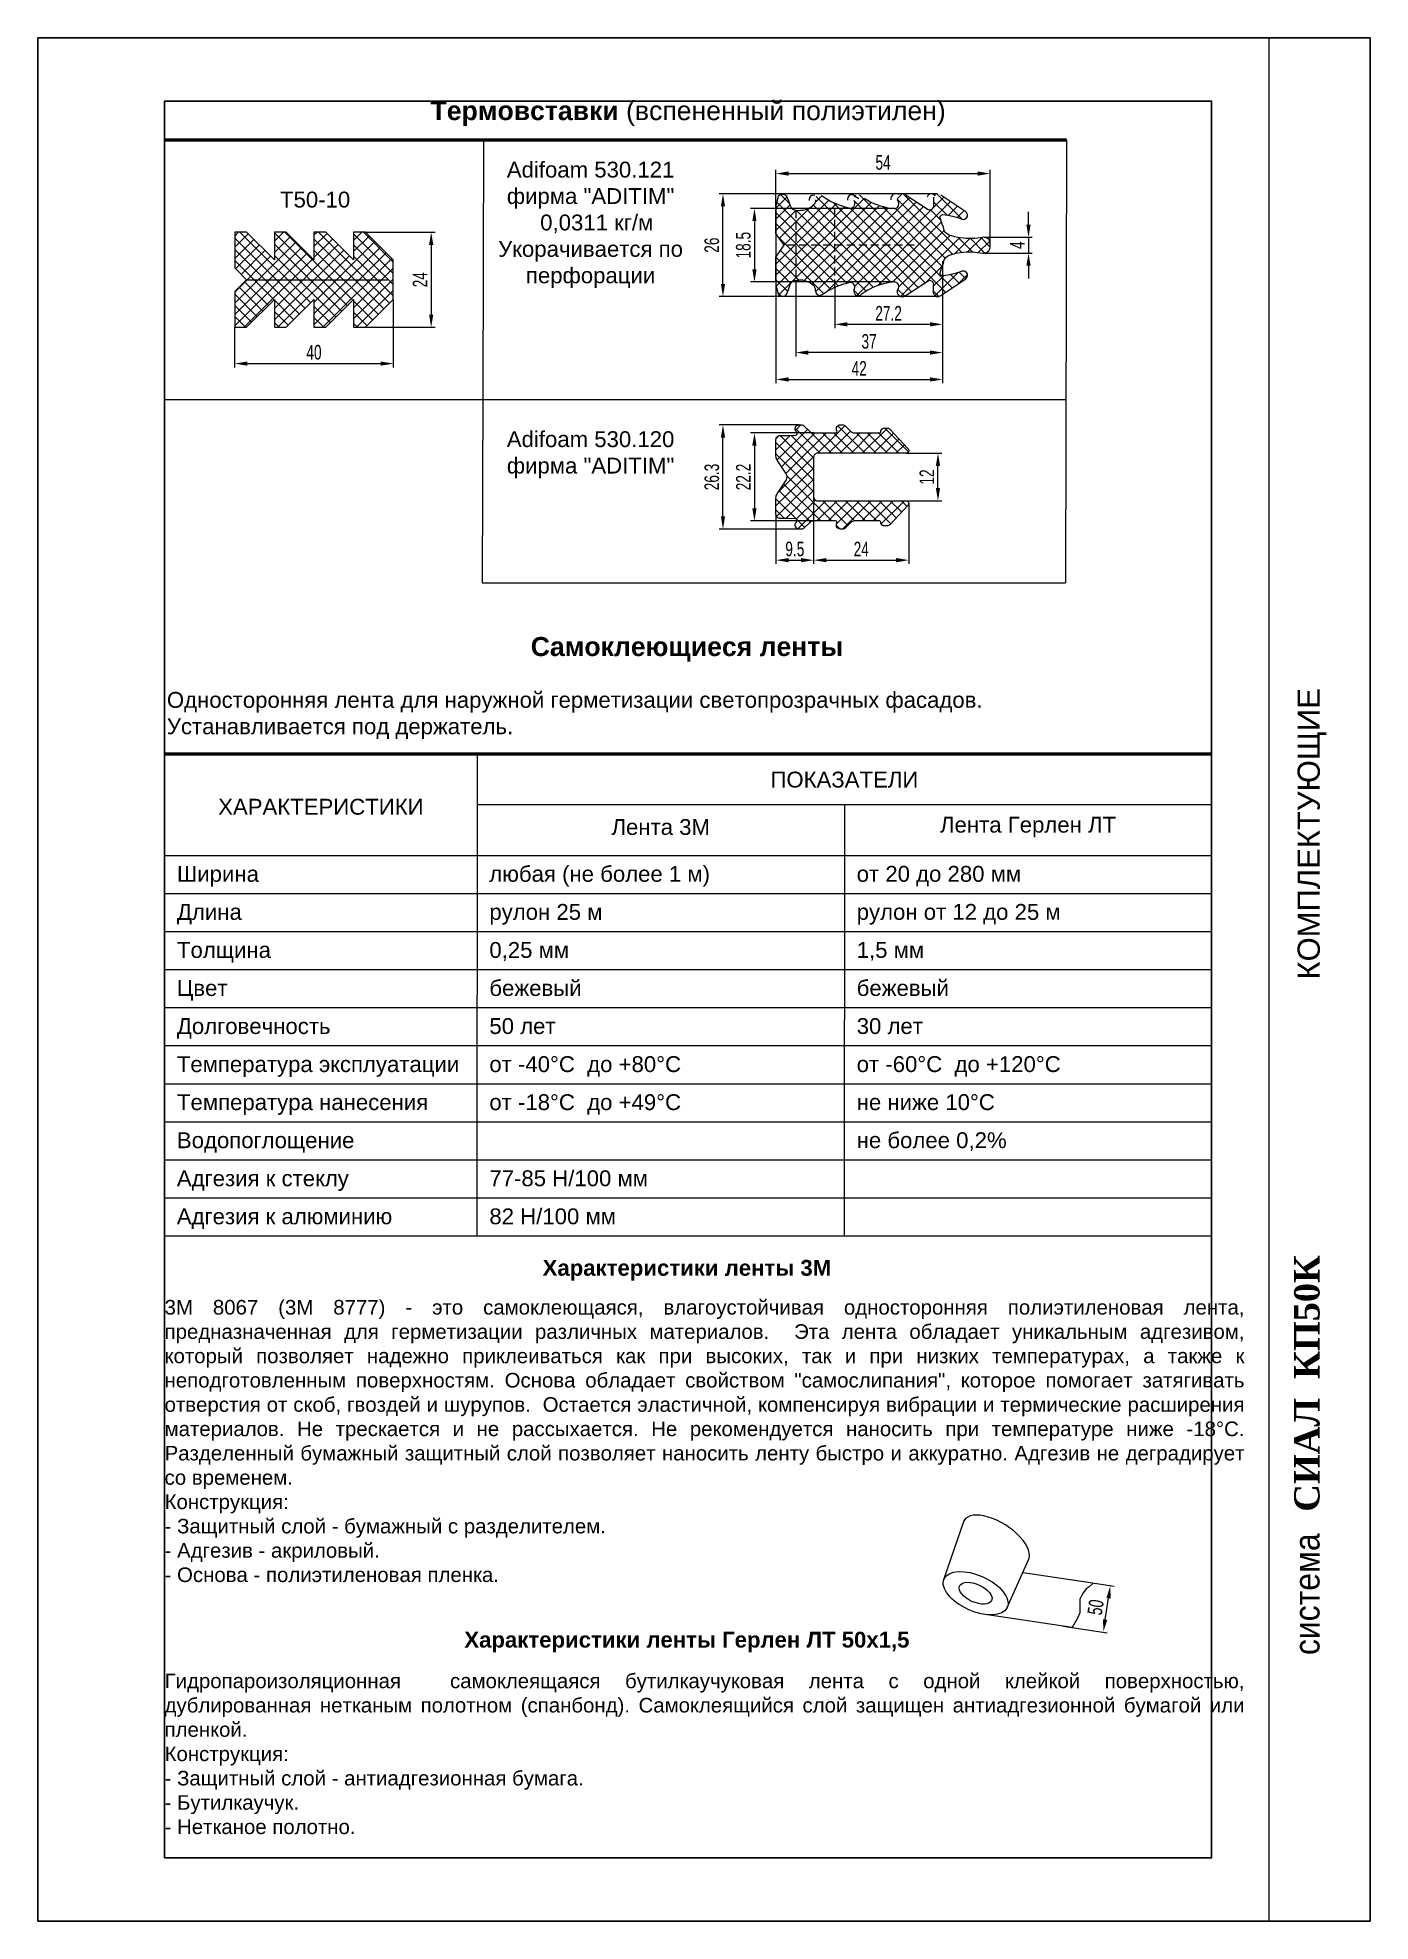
# Paper-space layout '19' of a CAD drawing. Extents: x 0 to 210, y 0 to 297.
# The model-space entities are those that its viewports show. They can reach past a viewport. Long polylines and large blocks are cut down to what shows.
import ezdxf
from ezdxf.enums import TextEntityAlignment as Align

# ---------------------------------------------------------------- set-up
doc = ezdxf.new("R2010")
doc.units = 0
doc.header["$LTSCALE"] = 5
doc.linetypes.add('HIDDEN', pattern=[0.375, 0.25, -0.125])
doc.layers.get('0').update_dxf_attribs({"linetype": 'CONTINUOUS', "lineweight": 30})
doc.layers.get('DEFPOINTS').update_dxf_attribs({"linetype": 'CONTINUOUS'})
for name, color, linetype, lineweight in [('2', 3, 'HIDDEN', 13), ('3', 1, 'CONTINUOUS', 20), ('4', 160, 'CONTINUOUS', 18), ('Dimentions', 5, 'CONTINUOUS', 15), ('Рамки', 1, 'CONTINUOUS', 15), ('Текстовый', 7, 'CONTINUOUS', 9), ('Уплотнители', 1, 'CONTINUOUS', 20), ('Штриховка', 1, 'CONTINUOUS', 5)]:
    doc.layers.add(name, color=color, linetype=linetype, lineweight=lineweight)
doc.layers.add('Скрытые', color=14, linetype='CONTINUOUS', plot=False)
doc.styles.add('style23', font='russ.shx', dxfattribs={"width": 0.7, "height": 2.3})
doc.styles.add('Каталожный', font='arial.ttf', dxfattribs={"height": 2.5})
doc.styles.add('Фирм', font='arial.ttf', dxfattribs={"height": 3.5})
doc.styles.add('Фирм5', font='timesbd.ttf', dxfattribs={"height": 4})
doc.dimstyles.new('MX2', dxfattribs={"dimtxt": 2.3, "dimasz": 2, "dimexe": 0.6, "dimexo": 0, "dimgap": 0.6, "dimtad": 1, "dimdec": 1, "dimlfac": 2, "dimdsep": 46, "dimtxsty": 'style23', "dimcen": 0, "dimclrd": 256, "dimclre": 256, "dimclrt": 256, "dimaunit": 1, "dimadec": 1, "dimazin": 2, "dimtfac": 1, "dimtdec": 1, "dimtmove": 0, "dimatfit": 3, "dimfxl": 1, "dimtolj": 1, "dimtzin": 0, "dimlwd": -1, "dimlwe": -1, "dimarcsym": 0})

psp = doc.layouts.new('19')

msp = doc.modelspace()

# ---------------------------------------------------------------- texts
at = {"layer": 'Текстовый', "style": 'Фирм'}
msp.add_text('КОМПЛЕКТУЮЩИЕ', height=3.5, rotation=90, dxfattribs=at).set_placement((3982.043, 148.5))
at = {"layer": 'Текстовый', "style": 'Фирм5'}
msp.add_text('СИАЛ  КП50К', height=4, rotation=90, dxfattribs=at).set_placement((3982, 84.805), align=Align.CENTER)
at = {"layer": 'Текстовый', "style": 'Фирм', "width": 0.9}
msp.add_text(' система ', height=4, rotation=90, dxfattribs=at).set_placement((3982, 51.576), align=Align.CENTER)
at = {"layer": 'Текстовый', "color": 1, "linetype": 'Continuous', "style": 'Каталожный'}
for s, insert, char_height, width, attachment_point in [('\\pxqc;{\\fArial|b1|i0|c204|p34;\\C256;Термовставки \\fArial|b0|i0|c204|p34;(вспененный полиэтилен)}', (3800, 287), 3, 165, 1), ('\\pxqc;Adifoam 530.121 \\Pфирма "ADITIM" \\P  0,0311 кг/м\\PУкорачивается по перфорации', (3848.968, 277.446, 0.124), 2.5, 36.31998, 1), ('\\pxqc;Т50-10', (3799.118, 272.721, 0.124), 2.5, 49.19788, 1), ('\\pxqc;Adifoam 530.120 \\Pфирма "ADITIM" \\P \\P  ', (3848.968, 234.946, 0.124), 2.5, 36.31998, 1), ('\\pxqc;{\\fArial|b1|i0|c204|p34;\\C256;Самоклеющиеся ленты}', (3799.803, 202.5), 3, 165, 1), ('\\pxql;{\\C256;Односторонняя лента для наружной герметизации светопрозрачных фасадов. \\PУстанавливается под держатель.}', (3800.358, 193.836, 0), 2.5, 164.65066, 1), ('\\pxqc;ПОКАЗАТЕЛИ', (3907.122, 180.005), 2.5, 115.77367, 5), ('\\pxqc;ХАРАКТЕРИСТИКИ', (3800.009, 176.989), 2.5, 49.22633, 1), ('\\pxqc;Лента 3М', (3878.179, 172.527), 2.5, 57.88677, 5), ('\\pxqc;Лента Герлен ЛТ', (3936.066, 172.53), 2.5, 57.88677, 5), ('\\pxql;Ширина', (3801.948, 166.404), 2.5, 15.84446, 1), ('\\pxql;любая (не более 1 м)', (3851.175, 166.407), 2.5, 55.94798, 1), ('\\pxql;от 20 до 280 мм', (3909.062, 166.41), 2.5, 55.94798, 1), ('\\pxql;Длина', (3801.948, 160.404), 2.5, 15.84446, 1), ('\\pxql;рулон 25 м', (3851.175, 160.407), 2.5, 55.94798, 1), ('\\pxql;рулон от 12 до 25 м', (3909.062, 160.41), 2.5, 55.94798, 1), ('\\pxql;0,25 мм', (3851.175, 154.407), 2.5, 55.94798, 1), ('\\pxql;Толщина', (3801.948, 154.404), 2.5, 15.84446, 1), ('\\pxql;1,5 мм', (3909.062, 154.41), 2.5, 55.94798, 1), ('\\pxql;бежевый', (3851.175, 148.407), 2.5, 55.94798, 1), ('\\pxql;бежевый', (3909.062, 148.41), 2.5, 55.94798, 1), ('\\pxql;Цвет', (3801.94, 148.404), 2.5, 15.84446, 1), ('\\pxql;Долговечность', (3801.932, 142.404), 2.5, 15.84446, 1), ('\\pxql;50 лет', (3851.175, 142.407), 2.5, 55.94798, 1), ('\\pxql;30 лет', (3909.062, 142.41), 2.5, 55.94798, 1), ('\\pxql;Температура эксплуатации', (3801.924, 136.404), 2.5, 48.12173, 1), ('\\pxql;от -40%%DС  до +80%%DС', (3851.175, 136.407), 2.5, 55.94798, 1), ('\\pxql;от -60%%DС  до +120%%DС', (3909.062, 136.41), 2.5, 55.94798, 1), ('\\pxql;Температура нанесения', (3801.948, 130.404), 2.5, 47.28224, 1), ('\\pxql;от -18%%DС  до +49%%DС', (3851.176, 130.407), 2.5, 55.94798, 1), ('\\pxql;не ниже 10%%DС', (3909.062, 130.41), 2.5, 55.94798, 1), ('\\pxql;Водопоглощение', (3801.94, 124.404), 2.5, 15.84446, 1), ('\\pxql;не более 0,2%', (3909.062, 124.41), 2.5, 55.94798, 1), ('\\pxql;Адгезия к стеклу', (3801.932, 118.404), 2.5, 47.29886, 1), ('\\pxql;77-85 Н/100 мм', (3851.178, 118.407), 2.5, 55.94798, 1), ('\\pxql;Адгезия к алюминию', (3801.924, 112.404), 2.5, 47.30712, 1), ('\\pxql;82 Н/100 мм', (3851.178, 112.407), 2.5, 55.94798, 1), ('\\pxqc;{\\fArial|b1|i0|c204|p34;\\H0.83333x;\\C256;Характеристики ленты 3М}', (3799.803, 104.29), 3, 165, 1), ('\\pxr-2.0333,se1.125,qj;3М 8067 (3М 8777) - это самоклеющаяся, влагоустойчивая односторонняя полиэтиленовая лента, предназначенная для герметизации различных материалов.  Эта лента обладает уникальным адгезивом, который позволяет надежно приклеиваться как при высоких, так и при низких температурах, а также к неподготовленным поверхностям. Основа обладает свойством "самослипания", которое помогает затягивать отверстия от скоб, гвоздей и шурупов.  Остается эластичной, компенсируя вибрации и термические расширения материалов. Не трескается и не рассыхается. Не рекомендуется наносить при температуре ниже -18%%DС. Разделенный бумажный защитный слой позволяет наносить ленту быстро и аккуратно. Адгезив не деградирует со временем.\\P\\pse1.1375,ql;Конструкция:\\P\\pse1.125;- Защитный слой - бумажный с разделителем.\\P- Адгезив - акриловый.\\P\\pr0,s*;- Основа - полиэтиленовая пленка.', (3800, 97.973), 2.3, 165, 1), ('\\pxqc;{\\fArial|b1|i0|c204|p34;\\H0.83333x;\\C256;Характеристики ленты Герлен ЛТ 50х1,5}', (3799.803, 45.657), 3, 165, 1), ('\\pxr-2.0333,se1.1083,qj;Гидропароизоляционная  самоклеящаяся бутилкаучуковая лента с одной клейкой поверхностью, дублированная нетканым полотном (спанбонд). Самоклеящийся слой защищен антиадгезионной бумагой или пленкой.\\P\\pse1.1375,q*;Конструкция:\\P\\pse1.1083;- Защитный слой - антиадгезионная бумага.\\P- Бутилкаучук.\\P\\pr0,s*,ql;- Нетканое полотно.', (3800, 39.062), 2.3, 165, 1)]:
    msp.add_mtext(s, dxfattribs=dict(at, insert=insert, char_height=char_height, width=width, attachment_point=attachment_point))

# ---------------------------------------------------------------- blocks, each defined once
blk = doc.blocks.new('*D226')
at = {"layer": 'DEFPOINTS', "color": 0, "transparency": 16777216}
for p in [(3942.73, 53.88), (3949.04, 52.91), (3941.61, 46.56)]:
    blk.add_point(p, dxfattribs=at)
at = {"layer": 'Dimentions', "transparency": 16777216}
for p, q in [((3942.73, 53.88), (3949.63, 52.82)), ((3948.22, 47.57), (3948.74, 50.93)), ((3941.61, 46.56), (3948.51, 45.5))]:
    blk.add_line(p, q, dxfattribs=at)
for points in [[(3948.41, 50.99), (3949.07, 50.88), (3949.04, 52.91)], [(3947.89, 47.62), (3948.55, 47.52), (3947.92, 45.59)]]:
    blk.add_solid(points, dxfattribs=at)
at = {"layer": 'Dimentions', "transparency": 16777216, "insert": (3946.72, 49.52), "char_height": 2.3, "attachment_point": 5, "rotation": 81.2926, "style": 'style23'}
blk.add_mtext('\\A1;50', dxfattribs=at)
blk = doc.blocks.new('*D249')
at = {"layer": 'DEFPOINTS', "color": 0, "transparency": 16777216}
for p in [(3915, 270.07), (3892.95, 258.49), (3915, 258.49)]:
    blk.add_point(p, dxfattribs=at)
at = {"layer": 'Dimentions', "transparency": 16777216}
for p, q in [((3915, 270.07), (3892.35, 270.07)), ((3892.95, 268.07), (3892.95, 260.49)), ((3915, 258.49), (3892.35, 258.49))]:
    blk.add_line(p, q, dxfattribs=at)
for points in [[(3892.61, 268.07), (3893.28, 268.07), (3892.95, 270.07)], [(3892.61, 260.49), (3893.28, 260.49), (3892.95, 258.49)]]:
    blk.add_solid(points, dxfattribs=at)
at = {"layer": 'Dimentions', "transparency": 16777216, "insert": (3891.2, 264.28), "char_height": 2.3, "attachment_point": 5, "rotation": 90, "style": 'style23'}
blk.add_mtext('\\A1;18.5', dxfattribs=at)
blk = doc.blocks.new('*D250')
at = {"layer": 'DEFPOINTS', "color": 0, "transparency": 16777216}
for p in [(3930.11, 275.57), (3896.34, 270.22), (3930.11, 264.28)]:
    blk.add_point(p, dxfattribs=at)
at = {"layer": 'Dimentions', "transparency": 16777216}
for p, q in [((3896.34, 270.22), (3896.34, 276.17)), ((3898.34, 275.57), (3928.11, 275.57)), ((3930.11, 264.28), (3930.11, 276.17))]:
    blk.add_line(p, q, dxfattribs=at)
for points in [[(3898.34, 275.91), (3898.34, 275.24), (3896.34, 275.57)], [(3928.11, 275.91), (3928.11, 275.24), (3930.11, 275.57)]]:
    blk.add_solid(points, dxfattribs=at)
at = {"layer": 'Dimentions', "transparency": 16777216, "insert": (3913.22, 277.32), "char_height": 2.3, "attachment_point": 5, "style": 'style23'}
blk.add_mtext('\\A1;54', dxfattribs=at)
blk = doc.blocks.new('*D251')
at = {"layer": 'DEFPOINTS', "color": 0, "transparency": 16777216}
for p in [(3896.34, 270.22), (3922.59, 261.78), (3922.59, 243.11)]:
    blk.add_point(p, dxfattribs=at)
at = {"layer": 'Dimentions', "transparency": 16777216}
for p, q in [((3896.34, 270.22), (3896.34, 242.51)), ((3922.59, 261.78), (3922.59, 242.51)), ((3898.34, 243.11), (3920.59, 243.11))]:
    blk.add_line(p, q, dxfattribs=at)
for points in [[(3898.34, 243.45), (3898.34, 242.78), (3896.34, 243.11)], [(3920.59, 243.45), (3920.59, 242.78), (3922.59, 243.11)]]:
    blk.add_solid(points, dxfattribs=at)
at = {"layer": 'Dimentions', "transparency": 16777216, "insert": (3909.46, 244.86), "char_height": 2.3, "attachment_point": 5, "style": 'style23'}
blk.add_mtext('\\A1;42', dxfattribs=at)
blk = doc.blocks.new('*D252')
at = {"layer": 'DEFPOINTS', "color": 0, "transparency": 16777216}
for p in [(3929.13, 265.53), (3929.13, 263.03), (3936.14, 263.03)]:
    blk.add_point(p, dxfattribs=at)
at = {"layer": 'Dimentions', "transparency": 16777216}
for p, q in [((3936.14, 267.53), (3936.14, 269.53)), ((3929.13, 265.53), (3936.74, 265.53)), ((3936.14, 265.53), (3936.14, 263.03)), ((3929.13, 263.03), (3936.74, 263.03)), ((3936.14, 261.03), (3936.14, 259.03))]:
    blk.add_line(p, q, dxfattribs=at)
for points in [[(3935.8, 267.53), (3936.47, 267.53), (3936.14, 265.53)], [(3935.8, 261.03), (3936.47, 261.03), (3936.14, 263.03)]]:
    blk.add_solid(points, dxfattribs=at)
at = {"layer": 'Dimentions', "transparency": 16777216, "insert": (3934.39, 264.28), "char_height": 2.3, "attachment_point": 5, "rotation": 90, "style": 'style23'}
blk.add_mtext('\\A1;4', dxfattribs=at)
blk = doc.blocks.new('*D253')
at = {"layer": 'DEFPOINTS', "color": 0, "transparency": 16777216}
for p in [(3922.59, 261.42), (3905.6, 257.64), (3905.6, 251.8)]:
    blk.add_point(p, dxfattribs=at)
at = {"layer": 'Dimentions', "transparency": 16777216}
for p, q in [((3922.59, 261.42), (3922.59, 251.2)), ((3905.6, 257.64), (3905.6, 251.2)), ((3920.59, 251.8), (3907.6, 251.8))]:
    blk.add_line(p, q, dxfattribs=at)
for points in [[(3907.6, 252.14), (3907.6, 251.47), (3905.6, 251.8)], [(3920.59, 252.14), (3920.59, 251.47), (3922.59, 251.8)]]:
    blk.add_solid(points, dxfattribs=at)
at = {"layer": 'Dimentions', "transparency": 16777216, "insert": (3914.09, 253.55), "char_height": 2.3, "attachment_point": 5, "style": 'style23'}
blk.add_mtext('\\A1;27.2', dxfattribs=at)
blk = doc.blocks.new('*D254')
at = {"layer": 'DEFPOINTS', "color": 0, "transparency": 16777216}
for p in [(3922.59, 261.42), (3899.45, 258.74), (3899.45, 247.35)]:
    blk.add_point(p, dxfattribs=at)
at = {"layer": 'Dimentions', "transparency": 16777216}
for p, q in [((3922.59, 261.42), (3922.59, 246.75)), ((3899.45, 258.74), (3899.45, 246.75)), ((3920.59, 247.35), (3901.45, 247.35))]:
    blk.add_line(p, q, dxfattribs=at)
for points in [[(3901.45, 247.68), (3901.45, 247.01), (3899.45, 247.35)], [(3920.59, 247.68), (3920.59, 247.01), (3922.59, 247.35)]]:
    blk.add_solid(points, dxfattribs=at)
at = {"layer": 'Dimentions', "transparency": 16777216, "insert": (3911.02, 249.1), "char_height": 2.3, "attachment_point": 5, "style": 'style23'}
blk.add_mtext('\\A1;37', dxfattribs=at)
blk = doc.blocks.new('*D255')
at = {"layer": 'DEFPOINTS', "color": 0, "transparency": 16777216}
for p in [(3887.99, 272.4), (3921.82, 272.4), (3921.83, 256.17)]:
    blk.add_point(p, dxfattribs=at)
at = {"layer": 'Dimentions', "transparency": 16777216}
for p, q in [((3921.82, 272.4), (3887.39, 272.4)), ((3887.99, 258.17), (3887.99, 270.4)), ((3921.83, 256.17), (3887.39, 256.17))]:
    blk.add_line(p, q, dxfattribs=at)
for points in [[(3887.66, 270.4), (3888.32, 270.4), (3887.99, 272.4)], [(3887.66, 258.17), (3888.32, 258.17), (3887.99, 256.17)]]:
    blk.add_solid(points, dxfattribs=at)
at = {"layer": 'Dimentions', "transparency": 16777216, "insert": (3886.24, 264.28), "char_height": 2.3, "attachment_point": 5, "rotation": 90, "style": 'style23'}
blk.add_mtext('\\A1;26', dxfattribs=at)
blk = doc.blocks.new('*D256')
at = {"layer": 'DEFPOINTS', "color": 0, "transparency": 16777216}
for p in [(3916.84, 231.48), (3921.87, 231.48), (3916.84, 223.98)]:
    blk.add_point(p, dxfattribs=at)
at = {"layer": 'Dimentions', "transparency": 16777216}
for p, q in [((3916.84, 231.48), (3922.47, 231.48)), ((3921.87, 225.98), (3921.87, 229.48)), ((3916.84, 223.98), (3922.47, 223.98))]:
    blk.add_line(p, q, dxfattribs=at)
for points in [[(3921.54, 229.48), (3922.2, 229.48), (3921.87, 231.48)], [(3921.54, 225.98), (3922.2, 225.98), (3921.87, 223.98)]]:
    blk.add_solid(points, dxfattribs=at)
at = {"layer": 'Dimentions', "transparency": 16777216, "insert": (3920.12, 227.73), "char_height": 2.3, "attachment_point": 5, "rotation": 90, "style": 'style23'}
blk.add_mtext('\\A1;12', dxfattribs=at)
blk = doc.blocks.new('*D257')
at = {"layer": 'DEFPOINTS', "color": 0, "transparency": 16777216}
for p in [(3902.28, 224.61), (3917.28, 223.55), (3917.28, 214.62)]:
    blk.add_point(p, dxfattribs=at)
at = {"layer": 'Dimentions', "transparency": 16777216}
for p, q in [((3902.28, 224.61), (3902.28, 214.02)), ((3917.28, 223.55), (3917.28, 214.02)), ((3904.28, 214.62), (3915.28, 214.62))]:
    blk.add_line(p, q, dxfattribs=at)
for points in [[(3904.28, 214.95), (3904.28, 214.28), (3902.28, 214.62)], [(3915.28, 214.95), (3915.28, 214.28), (3917.28, 214.62)]]:
    blk.add_solid(points, dxfattribs=at)
at = {"layer": 'Dimentions', "transparency": 16777216, "insert": (3909.78, 216.37), "char_height": 2.3, "attachment_point": 5, "style": 'style23'}
blk.add_mtext('\\A1;24', dxfattribs=at)
blk = doc.blocks.new('*D258')
at = {"layer": 'DEFPOINTS', "color": 0, "transparency": 16777216}
for p in [(3902.28, 224.61), (3896.34, 221.83), (3902.28, 214.62)]:
    blk.add_point(p, dxfattribs=at)
at = {"layer": 'Dimentions', "transparency": 16777216}
for p, q in [((3902.28, 224.61), (3902.28, 214.02)), ((3896.34, 221.83), (3896.34, 214.02)), ((3898.34, 214.62), (3900.28, 214.62))]:
    blk.add_line(p, q, dxfattribs=at)
for points in [[(3898.34, 214.95), (3898.34, 214.28), (3896.34, 214.62)], [(3900.28, 214.95), (3900.28, 214.28), (3902.28, 214.62)]]:
    blk.add_solid(points, dxfattribs=at)
at = {"layer": 'Dimentions', "transparency": 16777216, "insert": (3899.31, 216.37), "char_height": 2.3, "attachment_point": 5, "style": 'style23'}
blk.add_mtext('\\A1;9.5', dxfattribs=at)
blk = doc.blocks.new('*D259')
at = {"layer": 'DEFPOINTS', "color": 0, "transparency": 16777216}
for p in [(3887.99, 235.95), (3899.98, 235.95), (3899.98, 219.52)]:
    blk.add_point(p, dxfattribs=at)
at = {"layer": 'Dimentions', "transparency": 16777216}
for p, q in [((3899.98, 235.95), (3887.39, 235.95)), ((3887.99, 221.52), (3887.99, 233.95)), ((3899.98, 219.52), (3887.39, 219.52))]:
    blk.add_line(p, q, dxfattribs=at)
for points in [[(3887.66, 233.95), (3888.32, 233.95), (3887.99, 235.95)], [(3887.66, 221.52), (3888.32, 221.52), (3887.99, 219.52)]]:
    blk.add_solid(points, dxfattribs=at)
at = {"layer": 'Dimentions', "transparency": 16777216, "insert": (3886.24, 227.73), "char_height": 2.3, "attachment_point": 5, "rotation": 90, "style": 'style23'}
blk.add_mtext('\\A1;26.3', dxfattribs=at)
blk = doc.blocks.new('*D260')
at = {"layer": 'DEFPOINTS', "color": 0, "transparency": 16777216}
for p in [(3902.26, 234.67), (3892.95, 220.8), (3902.26, 220.8)]:
    blk.add_point(p, dxfattribs=at)
at = {"layer": 'Dimentions', "transparency": 16777216}
for p, q in [((3902.26, 234.67), (3892.35, 234.67)), ((3892.95, 232.67), (3892.95, 222.8)), ((3902.26, 220.8), (3892.35, 220.8))]:
    blk.add_line(p, q, dxfattribs=at)
for points in [[(3892.61, 232.67), (3893.28, 232.67), (3892.95, 234.67)], [(3892.61, 222.8), (3893.28, 222.8), (3892.95, 220.8)]]:
    blk.add_solid(points, dxfattribs=at)
at = {"layer": 'Dimentions', "transparency": 16777216, "insert": (3891.2, 227.73), "char_height": 2.3, "attachment_point": 5, "rotation": 90, "style": 'style23'}
blk.add_mtext('\\A1;22.2', dxfattribs=at)
blk = doc.blocks.new('*D261')
at = {"layer": 'DEFPOINTS', "color": 0, "transparency": 16777216}
for p in [(3836.04, 255.71), (3811.04, 251.33), (3836.04, 245.61)]:
    blk.add_point(p, dxfattribs=at)
at = {"layer": 'Dimentions', "transparency": 16777216}
for p, q in [((3836.04, 255.71), (3836.04, 245.01)), ((3811.04, 251.33), (3811.04, 245.01)), ((3813.04, 245.61), (3834.04, 245.61))]:
    blk.add_line(p, q, dxfattribs=at)
for points in [[(3813.04, 245.94), (3813.04, 245.28), (3811.04, 245.61)], [(3834.04, 245.94), (3834.04, 245.28), (3836.04, 245.61)]]:
    blk.add_solid(points, dxfattribs=at)
at = {"layer": 'Dimentions', "transparency": 16777216, "insert": (3823.54, 247.39), "char_height": 2.3, "attachment_point": 5, "style": 'style23'}
blk.add_mtext('\\A1;40', dxfattribs=at)
blk = doc.blocks.new('*D262')
at = {"layer": 'DEFPOINTS', "color": 0, "transparency": 16777216}
for p in [(3831.67, 266.33), (3831.67, 251.33), (3842.01, 251.33)]:
    blk.add_point(p, dxfattribs=at)
at = {"layer": 'Dimentions', "transparency": 16777216}
for p, q in [((3831.67, 266.33), (3842.61, 266.33)), ((3842.01, 264.33), (3842.01, 253.33)), ((3831.67, 251.33), (3842.61, 251.33))]:
    blk.add_line(p, q, dxfattribs=at)
for points in [[(3841.67, 264.33), (3842.34, 264.33), (3842.01, 266.33)], [(3841.67, 253.33), (3842.34, 253.33), (3842.01, 251.33)]]:
    blk.add_solid(points, dxfattribs=at)
at = {"layer": 'Dimentions', "transparency": 16777216, "insert": (3840.26, 258.83), "char_height": 2.3, "attachment_point": 5, "rotation": 90, "style": 'style23'}
blk.add_mtext('\\A1;24', dxfattribs=at)

# ---------------------------------------------------------------- dimensions: what is measured, and where the dimension line sits
at = {"layer": 'Dimentions'}
for base, p1, p2, picture, middle in [((3930.112, 275.573, 190.027), (3896.338, 270.216, 190.027), (3930.112, 264.278, 190.027), '*D250', (3913.225, 277.323, 190.027)), ((3922.588, 243.112, 190.027), (3896.338, 270.216, 190.027), (3922.588, 261.778, 190.027), '*D251', (3909.463, 244.862, 190.027)), ((3899.453, 247.346, 190.027), (3922.588, 261.418, 190.027), (3899.453, 258.741, 190.027), '*D254', (3911.02, 249.096, 190.027)), ((3905.602, 251.803, 190.027), (3922.588, 261.418, 190.027), (3905.602, 257.639, 190.027), '*D253', (3914.095, 253.553, 190.027)), ((3836.041, 245.612, 0.124), (3811.041, 251.331, 0.124), (3836.041, 255.706, 0.124), '*D261', (3823.541, 247.394, 0.124)), ((3902.275, 214.617, 190.027), (3896.338, 221.828, 190.027), (3902.275, 224.609, 190.027), '*D258', (3899.307, 216.367, 190.027)), ((3917.275, 214.617, 190.027), (3902.275, 224.609, 190.027), (3917.275, 223.547, 190.027), '*D257', (3909.775, 216.367, 190.027))]:
    dim = msp.add_linear_dim(base=base, p1=p1, p2=p2, dimstyle='MX2', override={"dimlfac": 1.6}, dxfattribs=at)
    dim.commit()
    dim.dimension.update_dxf_attribs({"geometry": picture, "text_midpoint": middle})
for base, p1, p2, picture, middle in [((3887.991, 272.397, 0.124), (3921.83, 256.168, 0.124), (3921.818, 272.397, 0.124), '*D255', (3886.241, 264.283, 0.124)), ((3892.948, 258.491, 190.027), (3914.999, 270.073, 190.027), (3914.996, 258.491, 190.027), '*D249', (3891.198, 264.282, 190.027)), ((3842.007, 251.331, 0.124), (3831.666, 266.331, 0.124), (3831.666, 251.331, 0.124), '*D262', (3840.257, 258.831, 0.124)), ((3887.991, 235.953, 190.027), (3899.983, 219.515, 190.027), (3899.983, 235.953, 190.027), '*D259', (3886.241, 227.734, 190.027)), ((3892.948, 220.797, 190.027), (3902.265, 234.672, 190.027), (3902.265, 220.797, 190.027), '*D260', (3891.198, 227.734, 190.027)), ((3921.869, 231.484, 190.027), (3916.838, 223.984, 190.027), (3916.838, 231.484, 190.027), '*D256', (3920.119, 227.734, 190.027))]:
    dim = msp.add_linear_dim(base=base, p1=p1, p2=p2, angle=90, dimstyle='MX2', override={"dimlfac": 1.6}, dxfattribs=at)
    dim.commit()
    dim.dimension.update_dxf_attribs({"geometry": picture, "text_midpoint": middle})
dim = msp.add_linear_dim(base=(3936.135, 263.028, 190.027), p1=(3929.129, 265.528, 190.027), p2=(3929.129, 263.028, 190.027), angle=90, dimstyle='MX2', override={"dimlfac": 1.6}, dxfattribs=at)
dim.commit()
dim.dimension.update_dxf_attribs({"geometry": '*D252', "text_midpoint": (3936.135, 264.278, 190.027), "dimtype": 160})
dim = msp.add_aligned_dim(p1=(3941.608, 46.556), p2=(3942.73, 53.878), distance=-6.384, text='50', dimstyle='MX2', override={"dimlfac": 1.6}, dxfattribs=at)
dim.commit()
dim.dimension.update_dxf_attribs({"geometry": '*D226', "text_midpoint": (3946.717, 49.521)})

# ---------------------------------------------------------------- hatches: boundary and pattern name
at = {"layer": 'Штриховка', "lineweight": 5}
h = msp.add_hatch(dxfattribs=at)
h.set_pattern_fill('ANSI37', color=256, scale=10, style=0)
h.set_pattern_definition([(45, (-3424.3313, 2592.6454), (-0.88388348, 0.88388348), []), (135, (-3424.3313, 2592.6454), (-0.88388348, -0.88388348), [])])
h.paths.add_polyline_path([(3899.453, 269.82), (3899.331, 269.842), (3899.113, 269.923), (3898.909, 270.046), (3898.746, 270.209), (3898.61, 270.413), (3898.514, 270.631), (3898.31, 271.284), (3898.079, 271.923), (3897.957, 272.086), (3897.807, 272.222), (3897.617, 272.304), (3897.426, 272.345), (3897.222, 272.345), (3897.032, 272.277), (3896.855, 272.168), (3896.719, 272.018), (3896.528, 271.229), (3896.392, 270.427), (3896.338, 269.61), (3896.338, 266.141), (3897.657, 264.278), (3899.453, 264.278)])
edge = h.paths.add_edge_path()
edge.add_line((3905.602, 270.916), (3904.922, 271.243))
edge.add_line((3904.922, 271.243), (3904.269, 271.624))
edge.add_line((3904.269, 271.624), (3903.629, 272.045))
edge.add_line((3903.629, 272.045), (3903.48, 272.127))
edge.add_spline(control_points=[(3903.48, 272.127), (3903.027, 272.345), (3902.491, 271.945), (3902.568, 271.447)], knot_values=[0, 0, 0, 0, 1, 1, 1, 1], degree=3, periodic=0)
edge.add_line((3902.568, 271.447), (3902.568, 271.433))
edge.add_line((3902.568, 271.433), (3902.568, 271.365))
edge.add_line((3902.568, 271.365), (3902.555, 271.148))
edge.add_line((3902.555, 271.148), (3902.487, 270.93))
edge.add_line((3902.487, 270.93), (3902.405, 270.739))
edge.add_line((3902.405, 270.739), (3902.065, 270.454))
edge.add_spline(control_points=[(3902.065, 270.454), (3901.501, 270.013), (3900.725, 269.768), (3900.011, 269.774)], knot_values=[0, 0, 0, 0, 1, 1, 1, 1], degree=3, periodic=0)
edge.add_line((3900.011, 269.774), (3899.562, 269.801))
edge.add_line((3899.562, 269.801), (3899.453, 269.82))
edge.add_line((3899.453, 269.82), (3899.453, 264.278))
edge.add_line((3899.453, 264.278), (3905.602, 264.278))
edge.add_line((3905.602, 264.278), (3905.602, 270.916))
edge = h.paths.add_edge_path()
edge.add_line((3922.552, 267.611), (3922.212, 268.617))
edge.add_line((3922.212, 268.617), (3922.225, 268.767))
edge.add_line((3922.225, 268.767), (3922.28, 268.903))
edge.add_line((3922.28, 268.903), (3922.361, 269.012))
edge.add_line((3922.361, 269.012), (3922.497, 269.08))
edge.add_line((3922.497, 269.08), (3922.633, 269.107))
edge.add_line((3922.633, 269.107), (3923.409, 268.998))
edge.add_line((3923.409, 268.998), (3924.184, 268.835))
edge.add_line((3924.184, 268.835), (3924.946, 268.631))
edge.add_line((3924.946, 268.631), (3925.694, 268.372))
edge.add_line((3925.694, 268.372), (3925.857, 268.345))
edge.add_line((3925.857, 268.345), (3926.034, 268.372))
edge.add_spline(control_points=[(3926.034, 268.372), (3926.489, 268.471), (3926.718, 269.083), (3926.388, 269.433)], knot_values=[0, 0, 0, 0, 1, 1, 1, 1], degree=3, periodic=0)
edge.add_line((3926.388, 269.433), (3926.279, 269.556))
edge.add_line((3926.279, 269.556), (3922.32, 272.181))
edge.add_spline(control_points=[(3922.32, 272.181), (3921.905, 272.585), (3921.285, 272.394), (3921.164, 271.841)], knot_values=[0, 0, 0, 0, 1, 1, 1, 1], degree=3, periodic=0)
edge.add_line((3921.164, 271.841), (3921.15, 271.651))
edge.add_line((3921.15, 271.651), (3921.191, 270.631))
edge.add_line((3921.191, 270.631), (3921.205, 270.467))
edge.add_spline(control_points=[(3921.205, 270.467), (3921.206, 270.115), (3920.855, 269.825), (3920.511, 269.855)], knot_values=[0, 0, 0, 0, 1, 1, 1, 1], degree=3, periodic=0)
edge.add_line((3920.531, 269.85), (3920.348, 269.896))
edge.add_line((3920.348, 269.896), (3916.716, 272.263))
edge.add_spline(control_points=[(3916.716, 272.263), (3916.117, 272.718), (3915.298, 272.138), (3915.464, 271.447)], knot_values=[0, 0, 0, 0, 1, 1, 1, 1], degree=3, periodic=0)
edge.add_line((3915.464, 271.447), (3915.532, 271.256))
edge.add_line((3915.532, 271.256), (3915.627, 271.107))
edge.add_spline(control_points=[(3915.627, 271.107), (3915.843, 270.696), (3915.625, 270.212), (3915.179, 270.086)], knot_values=[0, 0, 0, 0, 1, 1, 1, 1], degree=3, periodic=0)
edge.add_line((3915.179, 270.086), (3915.002, 270.073))
edge.add_line((3915.002, 270.073), (3914.294, 270.141))
edge.add_spline(control_points=[(3914.294, 270.141), (3912.818, 270.392), (3911.641, 270.813), (3910.377, 271.624)], knot_values=[0, 0, 0, 0, 1, 1, 1, 1], degree=3, periodic=0)
edge.add_line((3910.377, 271.624), (3909.792, 272.032))
edge.add_line((3909.792, 272.032), (3909.656, 272.141))
edge.add_spline(control_points=[(3909.656, 272.141), (3909.084, 272.444), (3908.515, 271.999), (3908.622, 271.379)], knot_values=[0, 0, 0, 0, 1, 1, 1, 1], degree=3, periodic=0)
edge.add_line((3908.622, 271.379), (3908.69, 271.216))
edge.add_line((3908.69, 271.216), (3908.758, 271.025))
edge.add_spline(control_points=[(3908.758, 271.025), (3908.906, 270.552), (3908.422, 270.069), (3907.955, 270.141)], knot_values=[0, 0, 0, 0, 1, 1, 1, 1], degree=3, periodic=0)
edge.add_line((3907.97, 270.137), (3907.765, 270.195))
edge.add_line((3907.765, 270.195), (3907.03, 270.386))
edge.add_line((3907.03, 270.386), (3906.309, 270.631))
edge.add_line((3906.309, 270.631), (3905.602, 270.916))
edge.add_line((3905.602, 270.916), (3905.602, 257.639))
edge.add_line((3905.602, 257.639), (3906.309, 257.925))
edge.add_line((3906.309, 257.925), (3907.03, 258.17))
edge.add_line((3907.03, 258.17), (3907.765, 258.36))
edge.add_arc((3908.05, 257.694), 0.725, -28.00333, 113.16431, ccw=False)
edge.add_line((3908.69, 257.354), (3908.622, 257.177))
edge.add_spline(control_points=[(3908.622, 257.177), (3908.515, 256.557), (3909.084, 256.111), (3909.656, 256.415)], knot_values=[0, 0, 0, 0, 1, 1, 1, 1], degree=3, periodic=0)
edge.add_line((3909.656, 256.415), (3909.792, 256.524))
edge.add_line((3909.792, 256.524), (3910.377, 256.932))
edge.add_spline(control_points=[(3910.377, 256.932), (3911.551, 257.722), (3912.905, 258.183), (3914.294, 258.415)], knot_values=[0, 0, 0, 0, 1, 1, 1, 1], degree=3, periodic=0)
edge.add_line((3914.294, 258.415), (3915.002, 258.496))
edge.add_line((3915.002, 258.496), (3915.179, 258.469))
edge.add_spline(control_points=[(3915.179, 258.469), (3915.643, 258.333), (3915.836, 257.866), (3915.627, 257.449)], knot_values=[0, 0, 0, 0, 1, 1, 1, 1], degree=3, periodic=0)
edge.add_line((3915.627, 257.449), (3915.532, 257.299))
edge.add_line((3915.532, 257.299), (3915.464, 257.109))
edge.add_spline(control_points=[(3915.464, 257.109), (3915.298, 256.418), (3916.117, 255.838), (3916.716, 256.293)], knot_values=[0, 0, 0, 0, 1, 1, 1, 1], degree=3, periodic=0)
edge.add_line((3916.716, 256.293), (3920.348, 258.66))
edge.add_line((3920.348, 258.66), (3920.511, 258.7))
edge.add_spline(control_points=[(3920.511, 258.7), (3920.85, 258.73), (3921.197, 258.448), (3921.205, 258.102)], knot_values=[0, 0, 0, 0, 1, 1, 1, 1], degree=3, periodic=0)
edge.add_line((3921.205, 258.102), (3921.191, 257.925))
edge.add_line((3921.191, 257.925), (3921.15, 256.905))
edge.add_line((3921.15, 256.905), (3921.164, 256.714))
edge.add_spline(control_points=[(3921.164, 256.714), (3921.257, 256.173), (3921.944, 255.986), (3922.32, 256.374)], knot_values=[0, 0, 0, 0, 1, 1, 1, 1], degree=3, periodic=0)
edge.add_line((3922.32, 256.374), (3926.279, 259))
edge.add_line((3926.279, 259), (3926.388, 259.122))
edge.add_spline(control_points=[(3926.388, 259.122), (3926.718, 259.472), (3926.489, 260.084), (3926.034, 260.183)], knot_values=[0, 0, 0, 0, 1, 1, 1, 1], degree=3, periodic=0)
edge.add_line((3926.034, 260.183), (3925.857, 260.21))
edge.add_line((3925.857, 260.21), (3925.694, 260.183))
edge.add_line((3925.694, 260.183), (3924.946, 259.925))
edge.add_line((3924.946, 259.925), (3924.184, 259.721))
edge.add_line((3924.184, 259.721), (3923.409, 259.557))
edge.add_line((3923.409, 259.557), (3922.633, 259.449))
edge.add_line((3922.633, 259.449), (3922.497, 259.476))
edge.add_line((3922.497, 259.476), (3922.361, 259.544))
edge.add_line((3922.361, 259.544), (3922.28, 259.666))
edge.add_line((3922.28, 259.666), (3922.225, 259.789))
edge.add_line((3922.225, 259.789), (3922.212, 259.938))
edge.add_line((3922.212, 259.938), (3922.552, 260.945))
edge.add_line((3922.552, 260.945), (3922.728, 261.448))
edge.add_line((3922.728, 261.448), (3922.864, 261.965))
edge.add_line((3922.864, 261.965), (3923.001, 262.196))
edge.add_line((3923.001, 262.196), (3923.177, 262.387))
edge.add_line((3923.177, 262.387), (3923.381, 262.55))
edge.add_line((3923.381, 262.55), (3923.613, 262.686))
edge.add_line((3923.613, 262.686), (3923.858, 262.768))
edge.add_line((3923.858, 262.768), (3924.551, 262.958))
edge.add_arc((3926.865, 253.286), 9.945, 82.61869, 103.45245, ccw=False)
edge.add_line((3928.143, 263.149), (3928.864, 263.04))
edge.add_line((3928.864, 263.04), (3929.095, 263.013))
edge.add_line((3929.095, 263.013), (3929.326, 263.04))
edge.add_spline(control_points=[(3929.326, 263.04), (3929.801, 263.172), (3930.111, 263.545), (3930.115, 264.047)], knot_values=[0, 0, 0, 0, 1, 1, 1, 1], degree=3, periodic=0)
edge.add_line((3930.115, 264.047), (3930.088, 264.278))
edge.add_line((3930.088, 264.278), (3930.115, 264.509))
edge.add_spline(control_points=[(3930.115, 264.509), (3930.131, 264.968), (3929.766, 265.437), (3929.326, 265.516)], knot_values=[0, 0, 0, 0, 1, 1, 1, 1], degree=3, periodic=0)
edge.add_line((3929.326, 265.516), (3929.095, 265.543))
edge.add_line((3929.095, 265.543), (3928.864, 265.516))
edge.add_line((3928.864, 265.516), (3928.143, 265.407))
edge.add_arc((3926.865, 275.27), 9.945, 256.54755, 277.38131, ccw=False)
edge.add_line((3924.551, 265.597), (3923.858, 265.788))
edge.add_line((3923.858, 265.788), (3923.613, 265.869))
edge.add_line((3923.613, 265.869), (3923.381, 266.005))
edge.add_line((3923.381, 266.005), (3923.177, 266.169))
edge.add_line((3923.177, 266.169), (3923.001, 266.359))
edge.add_line((3923.001, 266.359), (3922.864, 266.59))
edge.add_line((3922.864, 266.59), (3922.728, 267.107))
edge.add_line((3922.728, 267.107), (3922.552, 267.611))
edge = h.paths.add_edge_path()
edge.add_line((3905.602, 264.278), (3899.453, 264.278))
edge.add_line((3899.453, 264.278), (3899.453, 258.736))
edge.add_line((3899.453, 258.736), (3899.562, 258.755))
edge.add_line((3899.562, 258.755), (3900.011, 258.782))
edge.add_spline(control_points=[(3900.011, 258.782), (3900.725, 258.787), (3901.501, 258.543), (3902.065, 258.102)], knot_values=[0, 0, 0, 0, 1, 1, 1, 1], degree=3, periodic=0)
edge.add_line((3902.065, 258.102), (3902.405, 257.816))
edge.add_line((3902.405, 257.816), (3902.487, 257.626))
edge.add_line((3902.487, 257.626), (3902.555, 257.408))
edge.add_line((3902.555, 257.408), (3902.568, 257.19))
edge.add_line((3902.568, 257.19), (3902.568, 257.177))
edge.add_line((3902.568, 257.177), (3902.568, 257.109))
edge.add_spline(control_points=[(3902.568, 257.109), (3902.495, 256.605), (3903.025, 256.213), (3903.48, 256.429)], knot_values=[0, 0, 0, 0, 1, 1, 1, 1], degree=3, periodic=0)
edge.add_line((3903.48, 256.429), (3903.629, 256.524))
edge.add_line((3903.629, 256.524), (3904.269, 256.932))
edge.add_line((3904.269, 256.932), (3904.922, 257.313))
edge.add_line((3904.922, 257.313), (3905.602, 257.639))
edge.add_line((3905.602, 257.639), (3905.602, 264.278))
edge = h.paths.add_edge_path()
edge.add_line((3899.453, 264.278), (3897.657, 264.278))
edge.add_line((3897.657, 264.278), (3896.338, 262.414))
edge.add_line((3896.338, 262.414), (3896.338, 262.401))
edge.add_line((3896.338, 262.401), (3896.338, 258.945))
edge.add_line((3896.338, 258.945), (3896.392, 258.129))
edge.add_line((3896.392, 258.129), (3896.528, 257.326))
edge.add_line((3896.528, 257.326), (3896.719, 256.537))
edge.add_line((3896.719, 256.537), (3896.855, 256.388))
edge.add_line((3896.855, 256.388), (3897.032, 256.279))
edge.add_line((3897.032, 256.279), (3897.222, 256.225))
edge.add_spline(control_points=[(3897.222, 256.225), (3897.585, 256.165), (3897.893, 256.314), (3898.079, 256.633)], knot_values=[0, 0, 0, 0, 1, 1, 1, 1], degree=3, periodic=0)
edge.add_line((3898.079, 256.633), (3898.31, 257.272))
edge.add_line((3898.31, 257.272), (3898.514, 257.925))
edge.add_line((3898.514, 257.925), (3898.61, 258.143))
edge.add_line((3898.61, 258.143), (3898.746, 258.347))
edge.add_line((3898.746, 258.347), (3898.909, 258.51))
edge.add_line((3898.909, 258.51), (3899.113, 258.632))
edge.add_line((3899.113, 258.632), (3899.331, 258.714))
edge.add_line((3899.331, 258.714), (3899.453, 258.736))
edge.add_line((3899.453, 258.736), (3899.453, 264.278))
h = msp.add_hatch(dxfattribs=at)
h.set_pattern_fill('NET', color=256, scale=10, angle=-45, style=0)
h.set_pattern_definition([(315, (6523.5142, 5334.6301), (0.88388348, 0.88388348), []), (45, (6523.5142, 5334.6301), (-0.88388348, 0.88388348), [])])
h.paths.add_polyline_path([(3811.041, 256.956), (3811.041, 251.331), (3812.916, 251.331), (3817.291, 255.706), (3817.291, 251.331), (3819.166, 251.331), (3823.541, 255.706), (3823.541, 251.331), (3825.416, 251.331), (3829.791, 255.706), (3829.791, 251.331), (3831.666, 251.331), (3836.041, 255.706), (3836.041, 261.956), (3831.666, 266.331), (3829.791, 266.331), (3829.791, 261.956), (3825.416, 266.331), (3823.541, 266.331), (3823.541, 261.956), (3819.166, 266.331), (3817.291, 266.331), (3817.291, 261.956), (3812.916, 266.331), (3811.041, 266.331), (3811.041, 260.706), (3812.916, 258.831)])
h = msp.add_hatch(dxfattribs=at)
h.set_pattern_fill('ANSI37', color=256, scale=10, style=0)
h.set_pattern_definition([(45, (-3403.973, 2551.8949), (-0.88388348, 0.88388348), []), (135, (-3403.973, 2551.8949), (-0.88388348, -0.88388348), [])])
h.paths.add_polyline_path([(3898.093, 227.734, -0.1184759), (3897.988, 227.298), (3896.543, 225.093, 0.1461265), (3896.338, 224.408), (3896.338, 221.984), (3896.338, 221.828, 0.4142136), (3896.963, 221.203), (3898.269, 221.203), (3899.466, 221.14, -0.5907793), (3899.657, 220.746), (3899.541, 220.582, 0.6681786), (3899.983, 219.515), (3900.336, 219.515, 0.1989124), (3900.778, 219.698), (3901.602, 220.522, -0.1989124), (3902.265, 220.797), (3905.721, 220.797, -0.6681786), (3905.898, 220.37, 0.5291399), (3906.479, 219.515), (3906.833, 219.515, 0.1989124), (3907.275, 219.698), (3908.098, 220.522, -0.1989124), (3908.761, 220.797), (3912.637, 220.797, -0.5018631), (3912.876, 220.475, 0.3423279), (3913.475, 220.015), (3913.829, 220.015, 0.212691), (3914.294, 220.222), (3917.163, 223.248, 0.185206), (3917.275, 223.54, 0.4184556), (3916.838, 223.984), (3902.9, 223.984, -0.4142136), (3902.275, 224.609), (3902.275, 227.734)])
h.paths.add_polyline_path([(3898.269, 234.265), (3896.963, 234.265, 0.4142136), (3896.338, 233.64), (3896.338, 233.484), (3896.338, 231.061, 0.1461265), (3896.543, 230.375), (3897.988, 228.171, -0.1184759), (3898.093, 227.734), (3902.275, 227.734), (3902.275, 230.859, -0.4142136), (3902.9, 231.484), (3916.838, 231.484, 0.4142136), (3917.275, 231.922, 0.2026576), (3917.147, 232.237), (3914.271, 235.27, 0.1989124), (3913.829, 235.453), (3913.469, 235.453, 0.339591), (3912.876, 234.993, -0.5018631), (3912.637, 234.672), (3908.761, 234.672, -0.1989124), (3908.098, 234.946), (3907.275, 235.77, 0.1989124), (3906.833, 235.953), (3906.479, 235.953, 0.5291399), (3905.898, 235.098, -0.6681786), (3905.721, 234.672), (3902.265, 234.672, -0.1989124), (3901.602, 234.946), (3900.778, 235.77, 0.1989124), (3900.336, 235.953), (3899.983, 235.953, 0.6681786), (3899.541, 234.886), (3899.657, 234.722, -0.5907793), (3899.466, 234.328)])

# ---------------------------------------------------------------- linework, layer by layer
at = {"linetype": 'Continuous', "lineweight": 50}
for p, q in [((3799.999, 280.882, 0.124), (3942.142, 280.882, 0.124)), ((3800.009, 184.069, 0), (3965.009, 184.075, 0.033))]:
    msp.add_line(p, q, dxfattribs=at)
at = {"layer": '2'}
for p, q in [((3905.602, 257.639, 190.027), (3905.602, 270.916, 190.027)), ((3899.453, 269.814, 190.027), (3899.453, 258.741, 190.027)), ((3918.144, 264.278, 190.027), (3897.657, 264.278, 190.027))]:
    msp.add_line(p, q, dxfattribs=at)
at = {"layer": '3', "color": 0, "linetype": 'Continuous'}
for p, q in [((3849.235, 176.092, 0), (3965.009, 176.099, 0)), ((3799.993, 168.069, 0.033), (3965.001, 168.07, 0.033)), ((3799.97, 108.069, -764.744), (3964.978, 108.07, -764.744))]:
    msp.add_line(p, q, dxfattribs=at)
at = {"layer": '4', "linetype": 'Continuous'}
msp.add_line((3974, 297), (3974, 0), dxfattribs=at)
at = {"layer": 'Dimentions', "lineweight": 20}
for p, q in [((3922.807, 53.919), (3926.062, 63.354)), ((3932.774, 49.489), (3936.076, 56.913)), ((3935.304, 55.015), (3946.198, 53.347))]:
    msp.add_line(p, q, dxfattribs=at)
msp.add_lwpolyline([(3946.264, 53.281), (3945.675, 52.758), (3945.2, 52.447), (3944.661, 51.613), (3944.235, 50.779), (3944.203, 49.29), (3944.203, 48.636), (3943.843, 47.818), (3943.025, 46.346), (3929.698, 48.326)], dxfattribs=at)
msp.add_ellipse((3931.048, 60.081), major_axis=(-5.024, 3.174), ratio=0.4746002, start_param=3.1441975, end_param=6.2993407, dxfattribs=at)
for major_axis, ratio in [((-4.969, 2.247), 0.5171911), ((-2.523, 1.141), 0.509269)]:
    msp.add_ellipse((3927.804, 51.736), major_axis=major_axis, ratio=ratio, dxfattribs=at)
at = {"layer": 'Рамки', "linetype": 'Continuous'}
for p, q in [((3799.999, 280.882, 0.124), (3799.999, 239.954, 0.124)), ((3850.252, 280.882, 0.124), (3850.137, 240.954, 0.124)), ((3942.142, 280.882, 0.124), (3941.943, 211.026, 0.124)), ((3850.137, 240.954, 0.124), (3850.028, 211.026, 0.124)), ((3799.999, 239.954, 0.124), (3942.142, 239.954, 0.124)), ((3850.028, 211.026, 0.124), (3941.943, 211.026, 0.124)), ((3800, 184.069), (3799.976, 108.069)), ((3849.235, 184.07), (3849.211, 108.07)), ((3965, 184.075), (3964.976, 108.075)), ((3907.122, 176.096), (3907.089, 108.069)), ((3799.993, 162.069), (3965.001, 162.07)), ((3799.993, 156.069), (3965.001, 156.07)), ((3799.993, 150.069), (3965.001, 150.07)), ((3799.986, 144.069), (3964.993, 144.07)), ((3799.978, 138.069), (3964.986, 138.07)), ((3799.97, 132.069), (3964.978, 132.07)), ((3799.994, 126.069), (3965.002, 126.07)), ((3799.986, 120.069), (3964.994, 120.07)), ((3799.978, 114.069), (3964.986, 114.07))]:
    msp.add_line(p, q, dxfattribs=at)
for points in [[(3780, 297), (3570, 297), (3570, 0), (3780, 0)], [(3780, 297), (3990, 297), (3990, 0), (3780, 0)], [(4200, 297), (3990, 297), (3990, 0), (4200, 0)]]:
    msp.add_lwpolyline(points, close=True, dxfattribs=at)
at = {"layer": 'Скрытые', "linetype": 'Continuous'}
msp.add_lwpolyline([(3800, 10), (3800, 287), (3965, 287), (3965, 10)], close=True, dxfattribs=at)
at = {"layer": 'Уплотнители'}
msp.add_line((3812.916, 258.831, 0.124), (3835.104, 258.831, 0.124), dxfattribs=at)
at = {"layer": 'Уплотнители', "elevation": 190.027}
for points in [[(3895.719, 272.018), (3895.719, 272.005)], [(3897.222, 256.225), (3897.032, 256.279), (3896.855, 256.388), (3896.719, 256.537), (3896.528, 257.326), (3896.392, 258.129), (3896.338, 258.945), (3896.338, 262.414), (3897.657, 264.278), (3896.338, 266.141), (3896.338, 269.61), (3896.392, 270.427), (3896.528, 271.229), (3896.719, 272.018), (3896.855, 272.168), (3897.032, 272.277), (3897.222, 272.345), (3897.426, 272.345), (3897.617, 272.304), (3897.807, 272.222), (3897.957, 272.086), (3898.079, 271.923), (3898.31, 271.284), (3898.514, 270.631), (3898.61, 270.413), (3898.746, 270.209), (3898.909, 270.046), (3899.113, 269.923), (3899.331, 269.842), (3899.562, 269.801), (3900.011, 269.774)], [(3897.079, 271.923), (3897.079, 271.909)], [(3898.514, 270.631), (3898.514, 270.617)], [(3901.568, 271.365), (3901.568, 271.352)], [(3902.568, 271.433), (3902.568, 271.447), (3902.568, 271.365), (3902.555, 271.148), (3902.487, 270.93), (3902.405, 270.739), (3902.065, 270.454)], [(3903.48, 272.127), (3903.629, 272.045), (3904.269, 271.624), (3904.922, 271.243), (3905.602, 270.916), (3906.309, 270.631), (3907.03, 270.386), (3907.765, 270.195), (3907.955, 270.141)], [(3908.622, 271.379), (3908.69, 271.216), (3908.758, 271.025)], [(3908.656, 272.141), (3908.792, 272.032), (3909.377, 271.624)], [(3915.464, 271.447), (3915.532, 271.256), (3915.627, 271.107)], [(3916.716, 272.263), (3920.348, 269.896), (3920.511, 269.855)], [(3920.15, 271.651), (3920.15, 271.637)], [(3921.164, 271.841), (3921.15, 271.651), (3921.191, 270.631), (3921.205, 270.467)], [(3921.191, 270.631), (3921.191, 270.617)], [(3926.388, 269.433), (3926.279, 269.556), (3922.32, 272.181)], [(3896.338, 268.794), (3896.338, 268.781)], [(3914.294, 270.141), (3915.002, 270.073), (3915.179, 270.086)], [(3920.348, 269.896), (3920.348, 269.882)], [(3930.115, 264.047), (3930.088, 264.278), (3930.115, 264.509)], [(3896.338, 262.414), (3896.338, 262.401)], [(3897.657, 264.278), (3897.657, 264.264)], [(3922.864, 261.965), (3922.864, 261.952)], [(3930.088, 264.278), (3930.088, 264.264)], [(3896.338, 259.761), (3896.338, 259.748)], [(3898.079, 256.633), (3898.31, 257.272), (3898.514, 257.925), (3898.61, 258.143), (3898.746, 258.347), (3898.909, 258.51), (3899.113, 258.632), (3899.331, 258.714), (3899.562, 258.755), (3900.011, 258.782)], [(3915.179, 258.469), (3915.002, 258.496), (3914.294, 258.415)], [(3916.716, 256.293), (3920.348, 258.66), (3920.511, 258.7)], [(3922.212, 259.938), (3922.212, 259.925)], [(3922.32, 256.374), (3926.279, 259), (3926.388, 259.122)], [(3922.552, 260.945), (3922.552, 260.931)], [(3902.568, 257.095), (3902.568, 257.109), (3902.568, 257.19), (3902.555, 257.408), (3902.487, 257.626), (3902.405, 257.816), (3902.065, 258.102)], [(3902.568, 257.19), (3902.568, 257.177)], [(3903.48, 256.429), (3903.629, 256.524), (3904.269, 256.932), (3904.922, 257.313), (3905.602, 257.639), (3906.309, 257.925), (3907.03, 258.17), (3907.765, 258.36)], [(3908.69, 257.34), (3908.69, 257.354), (3908.622, 257.177)], [(3910.377, 256.932), (3909.792, 256.524), (3909.656, 256.415)], [(3915.464, 257.109), (3915.532, 257.299), (3915.627, 257.449)], [(3921.164, 256.714), (3921.15, 256.905), (3921.191, 257.925), (3921.205, 258.102)], [(3921.15, 256.905), (3921.15, 256.891)], [(3921.191, 257.925), (3921.191, 257.911)]]:
    msp.add_lwpolyline(points, dxfattribs=at)
for points in [[(3929.326, 265.516), (3929.095, 265.543), (3928.864, 265.516), (3928.143, 265.407, -0.0911556), (3924.551, 265.597), (3923.858, 265.788), (3923.613, 265.869), (3923.381, 266.005), (3923.177, 266.169), (3923.001, 266.359), (3922.864, 266.59), (3922.728, 267.107), (3922.552, 267.611), (3922.212, 268.617), (3922.225, 268.767), (3922.28, 268.903), (3922.361, 269.012), (3922.497, 269.08), (3922.633, 269.107), (3923.409, 268.998), (3924.184, 268.835), (3924.946, 268.631), (3925.694, 268.372), (3925.857, 268.345), (3926.034, 268.372)], [(3926.034, 260.183), (3925.857, 260.21), (3925.694, 260.183), (3924.946, 259.925), (3924.184, 259.721), (3923.409, 259.557), (3922.633, 259.449), (3922.497, 259.476), (3922.361, 259.544), (3922.28, 259.666), (3922.225, 259.789), (3922.212, 259.938), (3922.552, 260.945), (3922.728, 261.448), (3922.864, 261.965), (3923.001, 262.196), (3923.177, 262.387), (3923.381, 262.55), (3923.613, 262.686), (3923.858, 262.768), (3924.551, 262.958, -0.0911556), (3928.143, 263.149), (3928.864, 263.04), (3929.095, 263.013), (3929.326, 263.04)], [(3917.275, 223.54, -0.1989124), (3917.147, 223.231), (3914.271, 220.198, -0.1989124), (3913.829, 220.015), (3913.475, 220.015, -0.3423279), (3912.876, 220.475, 0.5018631), (3912.637, 220.797), (3908.761, 220.797, 0.1989124), (3908.098, 220.522), (3907.275, 219.698, -0.1989124), (3906.833, 219.515), (3906.479, 219.515, -0.5291399), (3905.898, 220.37, 0.6681786), (3905.721, 220.797), (3902.265, 220.797, 0.1989124), (3901.602, 220.522), (3900.778, 219.698, -0.1989124), (3900.336, 219.515), (3899.983, 219.515, -0.6681786), (3899.541, 220.582), (3899.657, 220.746, 0.5907793), (3899.466, 221.14), (3898.269, 221.203), (3896.963, 221.203, -0.4142136), (3896.338, 221.828), (3896.338, 221.984), (3896.338, 224.408, -0.1461265), (3896.543, 225.093), (3897.988, 227.298, 0.2403251), (3897.988, 228.171), (3896.543, 230.375, -0.1461265), (3896.338, 231.061), (3896.338, 233.484), (3896.338, 233.64, -0.4142136), (3896.963, 234.265), (3898.269, 234.265), (3899.466, 234.328, 0.5907793), (3899.657, 234.722), (3899.541, 234.886, -0.6681786), (3899.983, 235.953), (3900.336, 235.953, -0.1989124), (3900.778, 235.77), (3901.602, 234.946, 0.1989124), (3902.265, 234.672), (3905.721, 234.672, 0.6681786), (3905.898, 235.098, -0.5291399), (3906.479, 235.953), (3906.833, 235.953, -0.1989124), (3907.275, 235.77), (3908.098, 234.946, 0.1989124), (3908.761, 234.672), (3912.637, 234.672, 0.5018631), (3912.876, 234.993, -0.3423279), (3913.475, 235.453), (3913.829, 235.453, -0.1989124), (3914.271, 235.27), (3917.147, 232.237, -0.1989124), (3917.275, 231.928), (3917.275, 231.922, -0.4142136), (3916.838, 231.484), (3902.9, 231.484, 0.4142136), (3902.275, 230.859), (3902.275, 227.734), (3902.275, 224.609, 0.4142136), (3902.9, 223.984), (3916.838, 223.984, -0.4142136), (3917.275, 223.547)]]:
    msp.add_lwpolyline(points, format="xyb", dxfattribs=at)
at = {"layer": 'Уплотнители', "elevation": 0.124}
msp.add_lwpolyline([(3811.041, 256.956), (3811.041, 251.331), (3812.916, 251.331), (3817.291, 255.706), (3817.291, 251.331), (3819.166, 251.331), (3823.541, 255.706), (3823.541, 251.331), (3825.416, 251.331), (3829.791, 255.706), (3829.791, 251.331), (3831.666, 251.331), (3836.041, 255.706), (3836.041, 261.956), (3831.666, 266.331), (3829.791, 266.331), (3829.791, 261.956), (3825.416, 266.331), (3823.541, 266.331), (3823.541, 261.956), (3819.166, 266.331), (3817.291, 266.331), (3817.291, 261.956), (3812.916, 266.331), (3811.041, 266.331), (3811.041, 260.706), (3812.916, 258.831)], close=True, dxfattribs=at)
at = {"layer": 'Уплотнители'}
msp.add_arc((3908.05, 257.694, 190.027), 0.725, 331.99667, 113.16431, dxfattribs=at)
for points in [[(3900.011, 269.774, 190.027), (3900.725, 269.768, 190.027), (3901.501, 270.013, 190.027), (3902.065, 270.454, 190.027)], [(3902.48, 272.127, 190.027), (3902.027, 272.345, 190.027), (3901.491, 271.945, 190.027), (3901.568, 271.447, 190.027)], [(3908.656, 272.141, 190.027), (3908.084, 272.444, 190.027), (3907.515, 271.999, 190.027), (3907.622, 271.379, 190.027)], [(3907.955, 270.141, 190.027), (3908.422, 270.069, 190.027), (3908.906, 270.552, 190.027), (3908.758, 271.025, 190.027)], [(3910.377, 271.624, 190.027), (3911.641, 270.813, 190.027), (3912.818, 270.392, 190.027), (3914.294, 270.141, 190.027)], [(3915.716, 272.263, 190.027), (3915.117, 272.718, 190.027), (3914.298, 272.138, 190.027), (3914.464, 271.447, 190.027)], [(3915.179, 270.086, 190.027), (3915.625, 270.212, 190.027), (3915.843, 270.696, 190.027), (3915.627, 271.107, 190.027)], [(3921.32, 272.181, 190.027), (3920.905, 272.585, 190.027), (3920.285, 272.394, 190.027), (3920.164, 271.841, 190.027)], [(3920.511, 269.855, 190.027), (3920.855, 269.825, 190.027), (3921.206, 270.115, 190.027), (3921.205, 270.467, 190.027)], [(3926.034, 268.372, 190.027), (3926.489, 268.471, 190.027), (3926.718, 269.083, 190.027), (3926.388, 269.433, 190.027)], [(3930.115, 264.509, 190.027), (3930.131, 264.968, 190.027), (3929.766, 265.437, 190.027), (3929.326, 265.516, 190.027)], [(3929.326, 263.04, 190.027), (3929.801, 263.172, 190.027), (3930.111, 263.545, 190.027), (3930.115, 264.047, 190.027)], [(3902.065, 258.102, 190.027), (3901.501, 258.543, 190.027), (3900.725, 258.787, 190.027), (3900.011, 258.782, 190.027)], [(3914.294, 258.415, 190.027), (3912.905, 258.183, 190.027), (3911.551, 257.722, 190.027), (3910.377, 256.932, 190.027)], [(3915.627, 257.449, 190.027), (3915.836, 257.866, 190.027), (3915.643, 258.333, 190.027), (3915.179, 258.469, 190.027)], [(3921.205, 258.102, 190.027), (3921.197, 258.448, 190.027), (3920.85, 258.73, 190.027), (3920.511, 258.7, 190.027)], [(3926.388, 259.122, 190.027), (3926.718, 259.472, 190.027), (3926.489, 260.084, 190.027), (3926.034, 260.183, 190.027)], [(3897.222, 256.225, 190.027), (3897.585, 256.165, 190.027), (3897.893, 256.314, 190.027), (3898.079, 256.633, 190.027)], [(3902.568, 257.109, 190.027), (3902.495, 256.605, 190.027), (3903.025, 256.213, 190.027), (3903.48, 256.429, 190.027)], [(3908.622, 257.177, 190.027), (3908.515, 256.557, 190.027), (3909.084, 256.111, 190.027), (3909.656, 256.415, 190.027)], [(3915.464, 257.109, 190.027), (3915.298, 256.418, 190.027), (3916.117, 255.838, 190.027), (3916.716, 256.293, 190.027)], [(3921.164, 256.714, 190.027), (3921.257, 256.173, 190.027), (3921.944, 255.986, 190.027), (3922.32, 256.374, 190.027)]]:
    msp.add_open_spline(points, degree=3, dxfattribs=at)

msp.set_redraw_order([(e.dxf.handle, doc.entitydb.next_handle()) for e in msp.query("TEXT MTEXT ATTDEF DIMENSION ARC_DIMENSION")])  # texts and dimensions are drawn at this point

# ---------------------------------------------------------------- viewports
at = {"layer": 'Скрытые', "color": 7, "view_target_point": (1050, -843.591)}
psp.add_viewport(center=(105, 148.5), size=(210, 297), view_center_point=(2835, 992.091), view_height=297, dxfattribs=at)

doc.saveas('drawing.dxf')
